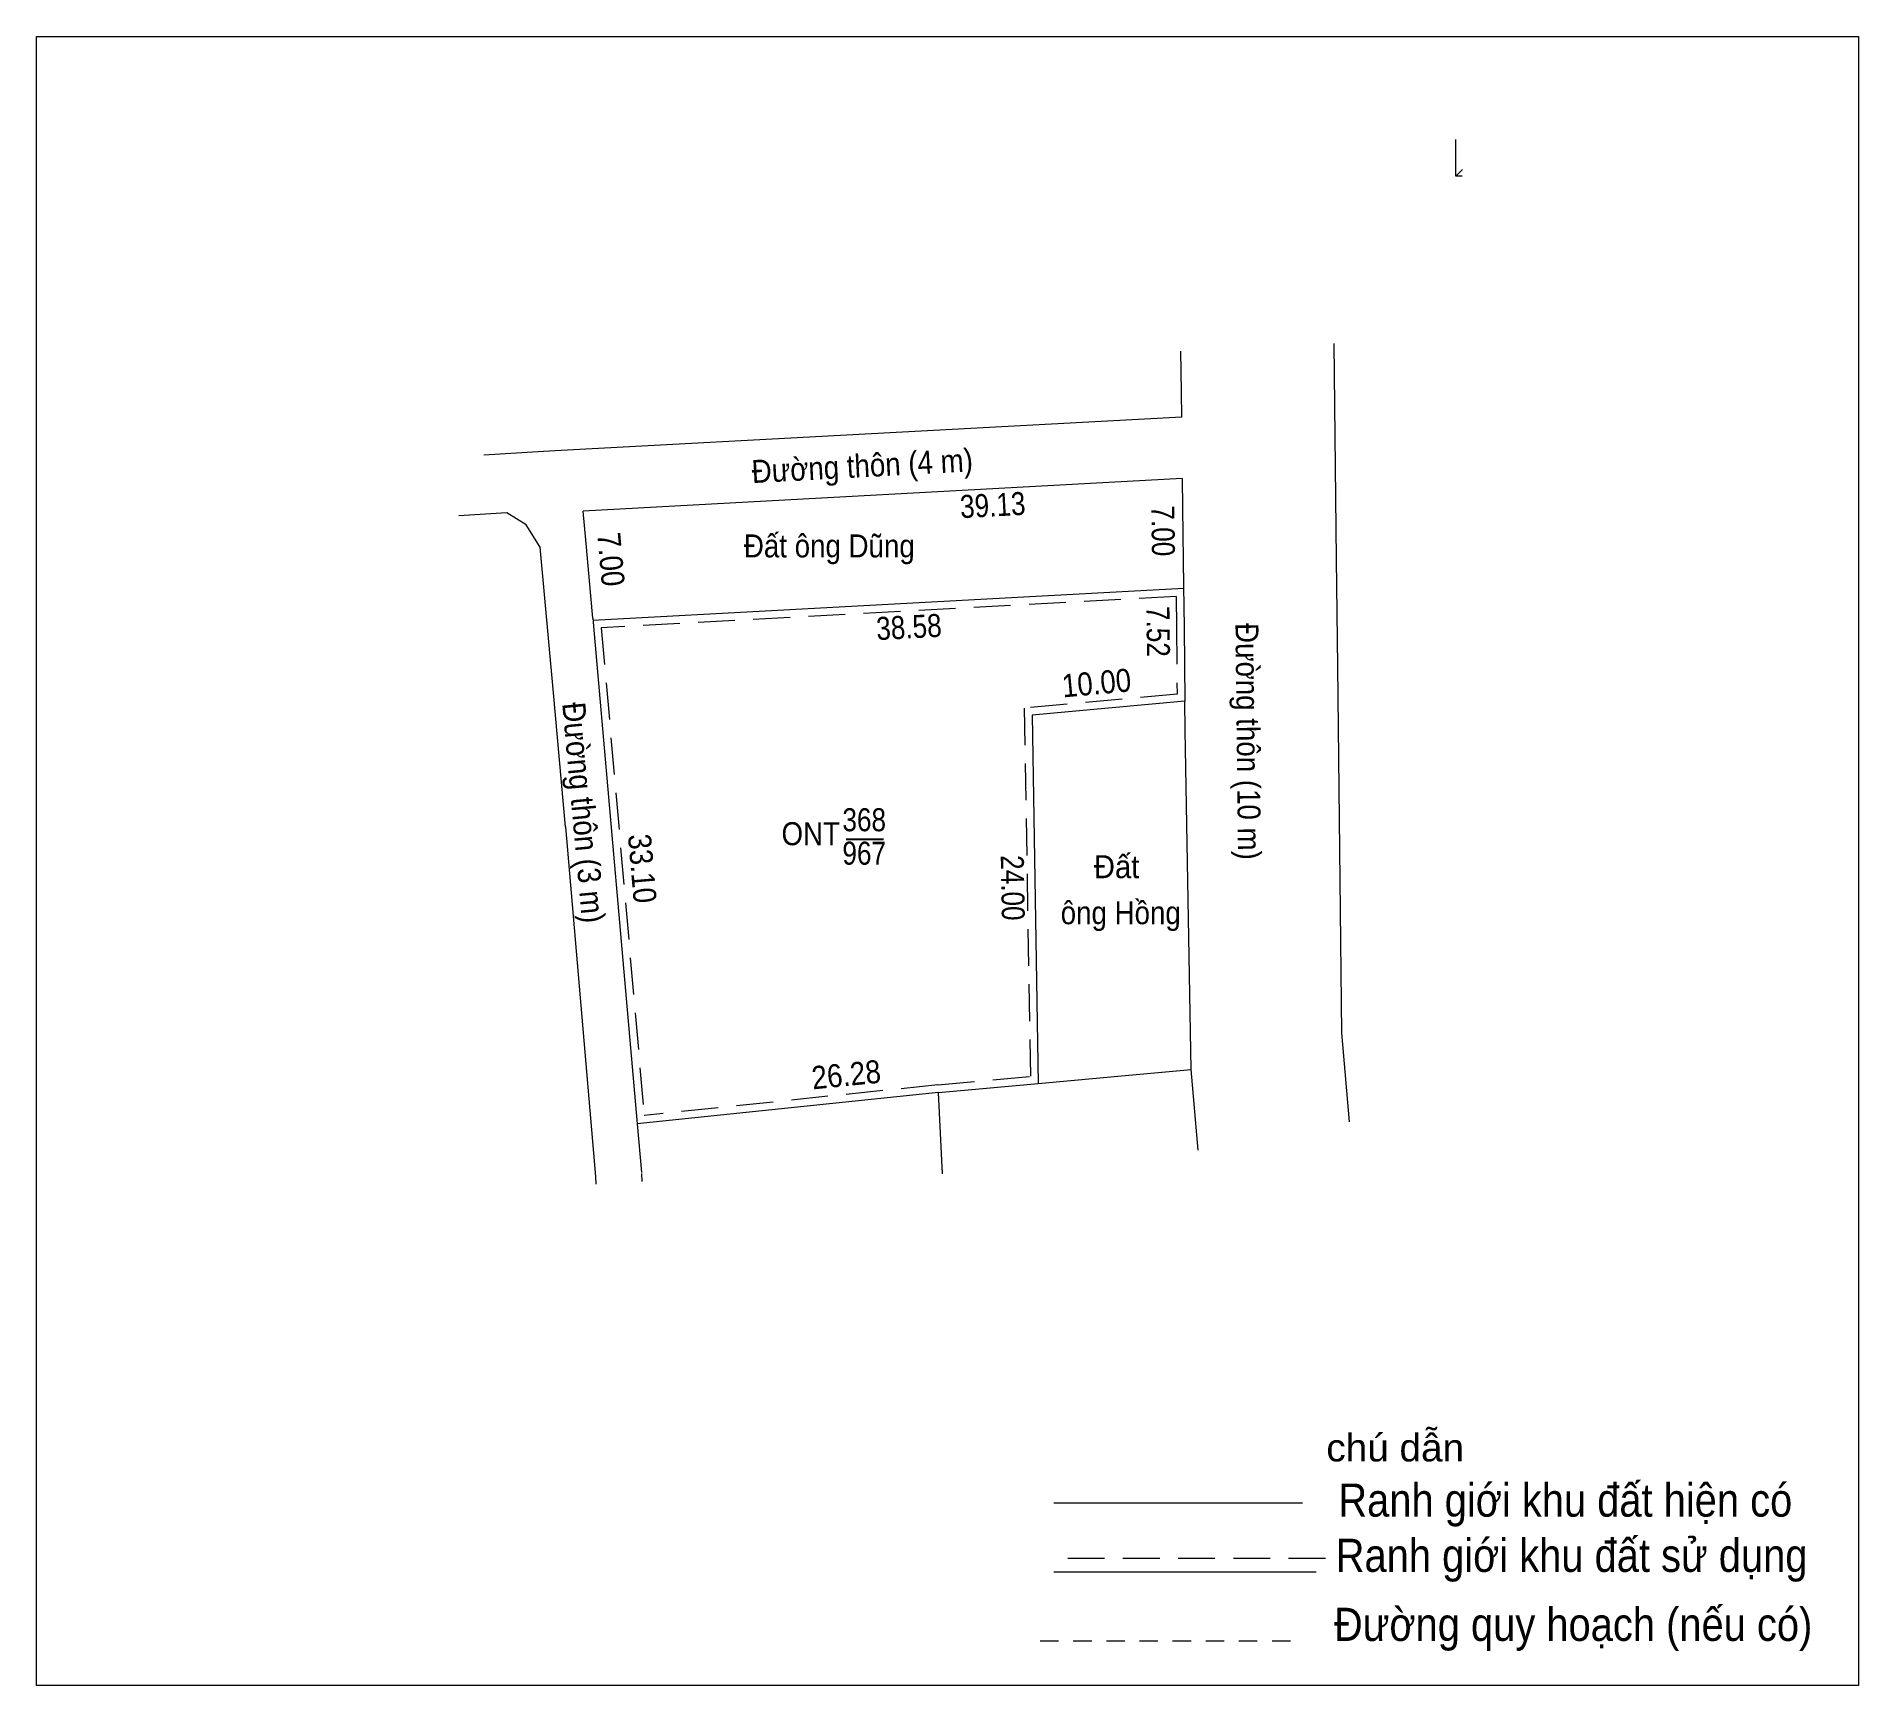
# Model space of a CAD drawing. Header units: metres. Extents: x 548773 to 549635, y 1838168 to 1838487.
# Drawn here: x 549335.6 to 549454.4, y 1838379.1 to 1838486.6 of the extents above; entities that cross this region are included whole.
import ezdxf
from ezdxf.enums import TextEntityAlignment as Align

# ---------------------------------------------------------------- set-up
doc = ezdxf.new("R2010")
doc.units = ezdxf.units.M
doc.header["$LTSCALE"] = 0.8
doc.linetypes.add('MEDIUM_DASHED', pattern=[4.5, 3, -1.5])
doc.linetypes.add('SHORT_DASHED', pattern=[2.7, 1.5, -1.2])
for name, color, linetype, lineweight in [('17', 7, 'MEDIUM_DASHED', 13), ('20', 7, 'SHORT_DASHED', 13), ('40', 7, 'MEDIUM_DASHED', 13), ('63', 7, 'Continuous', 13)]:
    doc.layers.add(name, color=color, linetype=linetype, lineweight=lineweight)

msp = doc.modelspace()

# ---------------------------------------------------------------- texts
at = {"layer": '20', "width": 0.9}
for s, p in [('Ranh giới khu đất hiện có ', (549435.65, 1838390.09)), ('Ranh giới khu đất sử dụng', (549435.7, 1838386.49)), ('Đường quy hoạch (nếu có)', (549435.8, 1838381.99))]:
    msp.add_text(s, height=2.16, dxfattribs=at).set_placement(p, align=Align.CENTER)
at = {"layer": '63'}
for s, rotation, width, p in [('Đường thôn (4 m)', 3.067, 0.9, (549389.4899, 1838457.8472)), ('39.13', 3.106, 0.85, (549397.9994, 1838455.2883)), ('7.00', 270.655, 0.85, (549408.3194, 1838454.3436)), ('7.00', 275.165, 0.9, (549372.328, 1838452.4225)), ('7.52', 270.61, 0.85, (549407.998, 1838447.788)), ('38.58', 3.106, 0.85, (549392.5344, 1838447.3391)), (' Đường thôn (10 m)', 270.624, 0.9, (549413.8644, 1838440.8682)), ('10.00', 5.22, 0.9, (549404.7918, 1838443.6948)), ('Đường thôn (3 m)', 275.175, 0.9, (549370.5387, 1838435.9176)), ('33.10', 275.027, 0.9, (549374.3665, 1838432.2757)), ('24.00', 270.979, 0.85, (549398.5174, 1838431.0678)), ('26.28', 5.743, 0.9, (549388.4799, 1838418.1633))]:
    msp.add_text(s, height=1.5, rotation=rotation, dxfattribs=dict(at, width=width)).set_placement(p, align=Align.CENTER)
for s, height, width, p in [('Đất ông Dũng', 1.5, 0.9, (549387.305, 1838452.62)), ('368', 1.5, 0.85, (549389.58, 1838434.77)), ('967', 1.5, 0.85, (549389.58, 1838432.59)), ('Đất ', 1.5, 0.95, (549406.3, 1838431.71)), ('Đất ', 1.5, 0.95, (549406.3, 1838431.71)), ('ông Hồng', 1.5, 0.9, (549406.305, 1838428.71)), ('ông Hồng', 1.5, 0.9, (549406.305, 1838428.71)), ('chú dẫn', 1.798, 1.05, (549424.2, 1838393.69))]:
    msp.add_text(s, height=height, dxfattribs=dict(at, width=width)).set_placement(p, align=Align.CENTER)
at = {"layer": '63', "width": 0.9}
msp.add_text('ONT ', height=1.5, dxfattribs=at).set_placement((549388.5, 1838433.86), align=Align.RIGHT)

# ---------------------------------------------------------------- linework, layer by layer
at = {"layer": '17', "linetype": 'Continuous'}
msp.add_lwpolyline([(549335.61, 1838486.58), (549454.41, 1838486.58), (549454.41, 1838379.08), (549335.61, 1838379.08)], close=True, dxfattribs=at)
at = {"layer": '20'}
msp.add_line((549401.05, 1838381.99), (549418.15, 1838381.99), dxfattribs=at)
at = {"layer": '40'}
msp.add_line((549428.15, 1838477.47), (549428.59, 1838477.9), dxfattribs=at)
msp.add_line((549428.15, 1838477.47), (549428.59, 1838477.9), dxfattribs=at)
msp.add_line((549428.15, 1838477.47), (549428.59, 1838477.9), dxfattribs=at)
msp.add_line((549428.15, 1838477.47), (549428.59, 1838477.9), dxfattribs=at)
msp.add_lwpolyline([(549428.57, 1838477.47), (549428.15, 1838477.47), (549428.15, 1838480.49)], dxfattribs=at)
msp.add_lwpolyline([(549428.57, 1838477.47), (549428.15, 1838477.47), (549428.15, 1838480.49)], dxfattribs=at)
msp.add_lwpolyline([(549428.57, 1838477.47), (549428.15, 1838477.47), (549428.15, 1838480.49)], dxfattribs=at)
msp.add_lwpolyline([(549428.57, 1838477.47), (549428.15, 1838477.47), (549428.15, 1838480.49)], dxfattribs=at)
at = {"layer": '63'}
for p, q in [((549410.26, 1838463.41), (549410.23, 1838466.06)), ((549420.38, 1838452.51), (549420.23, 1838466.56)), ((549410.28, 1838461.76), (549410.26, 1838463.41)), ((549410.28, 1838461.76), (549369.82, 1838459.59)), ((549368.66, 1838459.53), (549364.79, 1838459.29)), ((549369.82, 1838459.59), (549368.66, 1838459.53)), ((549410.32, 1838457.76), (549371.25, 1838455.64)), ((549366.28, 1838455.53), (549363.16, 1838455.32)), ((549371.42, 1838453.76), (549371.25, 1838455.64)), ((549368.46, 1838453.28), (549367.54, 1838454.74)), ((549368.46, 1838453.28), (549367.54, 1838454.74)), ((549368.46, 1838453.28), (549367.54, 1838454.74)), ((549369.32, 1838443.8), (549368.46, 1838453.28)), ((549371.88, 1838448.67), (549371.42, 1838453.76)), ((549410.41, 1838450.6), (549371.89, 1838448.51)), ((549410.4, 1838450.96), (549410.4, 1838450.76)), ((549410.4, 1838450.76), (549410.43, 1838448.06)), ((549371.88, 1838448.67), (549371.97, 1838447.63)), ((549410.43, 1838448.06), (549410.48, 1838443.24)), ((549371.97, 1838447.63), (549374.78, 1838415.7)), ((549370.11, 1838435.06), (549369.32, 1838443.8)), ((549370.11, 1838435.06), (549369.32, 1838443.8)), ((549410.48, 1838443.24), (549400.52, 1838442.33)), ((549400.52, 1838442.33), (549400.93, 1838418.33)), ((549370.11, 1838435.06), (549372.06, 1838412.27)), ((549370.11, 1838435.06), (549372.06, 1838412.27)), ((549370.11, 1838435.06), (549372.06, 1838412.27)), ((549370.11, 1838435.06), (549372.06, 1838412.27)), ((549421.22, 1838415.82), (549420.72, 1838421.62)), ((549421.22, 1838415.82), (549420.72, 1838421.62)), ((549421.22, 1838415.82), (549420.72, 1838421.62)), ((549394.43, 1838417.73), (549400.93, 1838418.33)), ((549400.93, 1838418.33), (549406.83, 1838418.87)), ((549406.83, 1838418.87), (549410.89, 1838419.24)), ((549411.36, 1838413.97), (549410.89, 1838419.24)), ((549411.36, 1838413.97), (549410.89, 1838419.24)), ((549411.36, 1838413.97), (549410.89, 1838419.24)), ((549394.43, 1838417.73), (549374.78, 1838415.7)), ((549394.68, 1838412.44), (549394.43, 1838417.73)), ((549394.68, 1838412.44), (549394.43, 1838417.73)), ((549374.78, 1838415.7), (549375.05, 1838412.53)), ((549372.06, 1838412.27), (549372.09, 1838411.76)), ((549375.05, 1838412.46), (549375.08, 1838411.94)), ((549401.95, 1838390.99), (549418.15, 1838390.99)), ((549401.95, 1838386.49), (549419.05, 1838386.49))]:
    msp.add_line(p, q, dxfattribs=at)
at = {"layer": '63', "linetype": 'MEDIUM_DASHED'}
for p, q in [((549409.91, 1838450.07), (549409.93, 1838448.05)), ((549409.93, 1838448.05), (549409.98, 1838443.7)), ((549409.98, 1838443.7), (549400.01, 1838442.79)), ((549400.01, 1838442.79), (549400.42, 1838418.79)), ((549394.38, 1838418.23), (549375.23, 1838416.25)), ((549394.38, 1838418.23), (549400.42, 1838418.79)), ((549402.85, 1838387.39), (549419.95, 1838387.39))]:
    msp.add_line(p, q, dxfattribs=at)
at = {"layer": '63', "lineweight": 25}
msp.add_line((549388.4, 1838434.25), (549390.83, 1838434.25), dxfattribs=at)
at = {"layer": '63'}
for points in [[(549410.32, 1838457.76), (549410.34, 1838455.83), (549410.4, 1838450.76)], [(549369.32, 1838443.8), (549368.46, 1838453.28), (549367.54, 1838454.74), (549366.28, 1838455.53)], [(549370.11, 1838435.06), (549369.32, 1838443.8), (549368.46, 1838453.28)], [(549370.11, 1838435.06), (549369.32, 1838443.8), (549368.46, 1838453.28)], [(549420.72, 1838421.62), (549420.46, 1838445.51), (549420.38, 1838452.51)], [(549410.89, 1838419.24), (549410.51, 1838441.35), (549410.48, 1838443.24)]]:
    msp.add_lwpolyline(points, dxfattribs=at)
at = {"layer": '63', "linetype": 'MEDIUM_DASHED'}
msp.add_lwpolyline([(549409.91, 1838450.07), (549372.44, 1838448.04), (549375.23, 1838416.25)], dxfattribs=at)

msp.set_redraw_order([(e.dxf.handle, doc.entitydb.next_handle()) for e in msp.query("TEXT MTEXT ATTDEF DIMENSION ARC_DIMENSION")])  # texts and dimensions are drawn at this point

doc.saveas('drawing.dxf')
